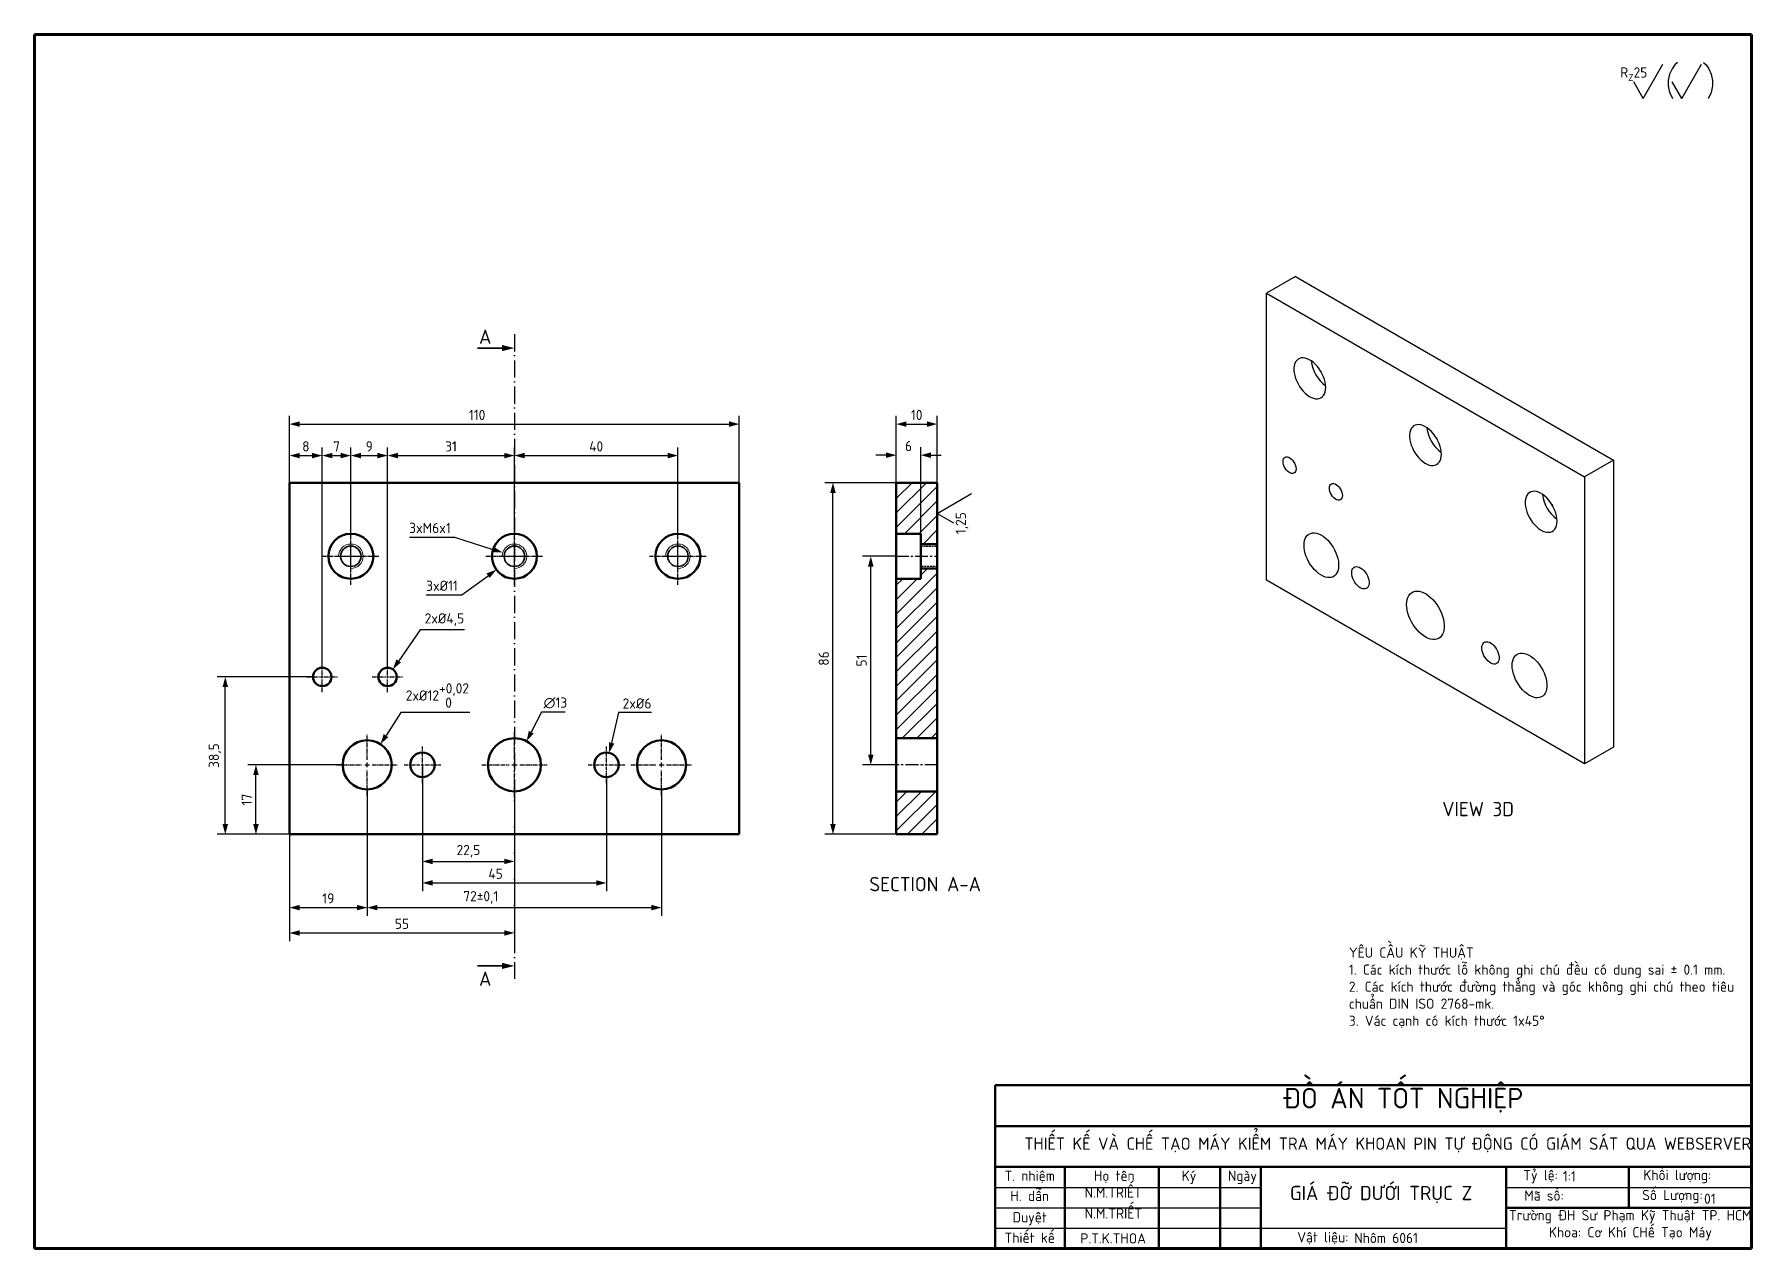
# Model space of a CAD drawing. Header units: millimetres. Extents: x 55 to 11032, y -227 to 3957.
# Drawn here: x 562.1 to 982.1, y 61.6 to 358.6 of the extents above; entities that cross this region are included whole.
import ezdxf

# ---------------------------------------------------------------- set-up
doc = ezdxf.new("R2010")
doc.units = ezdxf.units.MM
doc.header["$LTSCALE"] = 0.7
doc.header["$PDMODE"] = 35
doc.header["$PDSIZE"] = -4
for name, pattern in [('ACAD_ISO10W100', [18, 12, -3, 0, -3]), ('CENTER', [50.8, 31.75, -6.35, 6.35, -6.35]), ('CENTER2', [1.125, 0.75, -0.125, 0.125, -0.125]), ('HIDDEN', [9.525, 6.35, -3.175])]:
    doc.linetypes.add(name, pattern=pattern)
doc.layers.get('0').update_dxf_attribs({"color": 255})
for name, color, linetype, lineweight in [('0.5', 7, 'Continuous', 50), ('1. Nét đâm', 7, 'Continuous', 35), ('AM_5', 10, 'Continuous', 25), ('AMC_Contour', 7, 'Continuous', 50), ('CON', 7, 'Continuous', 50), ('core', 4, 'Continuous', 9), ('DIM', 94, 'Continuous', 25), ('KHUNGBV', 5, 'Continuous', 70), ('TEXT', 7, 'Continuous', 25)]:
    doc.layers.add(name, color=color, linetype=linetype, lineweight=lineweight)
doc.layers.add('CENTER', color=10, linetype='CENTER')
doc.styles.add('TCVN-7284', font='tcvn+7284-2003r.ttf')
doc.dimstyles.new('TCVN_ISO-25_RadiusDia', dxfattribs={"dimtxt": 2.5, "dimasz": 2.5, "dimexe": 2, "dimexo": 0, "dimgap": 1, "dimtad": 1, "dimtoh": 1, "dimtxsty": 'TCVN-7284', "dimblk": 'Arrow', "dimcen": 0, "dimclrd": 256, "dimclre": 256, "dimclrt": 256, "dimadec": 0, "dimazin": 0, "dimtfac": 1, "dimtofl": 0, "dimtmove": 1, "dimatfit": 0, "dimldrblk": 'Arrow', "dimfxl": 1, "dimlwd": -1, "dimlwe": -1, "dimarcsym": 0})
pattern_1 = [(45, (-4502.2992, -686479.4986), (-1.767766953, 1.767766953), [])]

msp = doc.modelspace()

# ---------------------------------------------------------------- texts
at = {"color": 3, "insert": (953.247, 348.872), "char_height": 2.5, "attachment_point": 5, "style": 'TCVN-7284'}
msp.add_mtext('\\A1;R{\\H0.7x;\\S^ Z;}25', dxfattribs=at)
at = {"color": 3, "insert": (788.965, 239.06), "char_height": 2.5, "attachment_point": 5, "rotation": 90, "style": 'TCVN-7284'}
msp.add_mtext('\\A1;1,25', dxfattribs=at)
at = {"char_height": 3.5, "width": 65.66425, "attachment_point": 1, "style": 'TCVN-7284'}
for s, insert in [('VIEW 3D', (906.405, 170.882)), ('SECTION A-A', (766.309, 152.526))]:
    msp.add_mtext(s, dxfattribs=dict(at, insert=insert))
at = {"ltscale": 0.7, "char_height": 2.5, "attachment_point": 1, "style": 'TCVN-7284'}
for s, width, insert in [('1:1', 4.50004, (935.905, 80.581)), ('01', 4.50004, (970.449, 75.078)), ('Nhôm 6061', 21.12861, (884.895, 65.488))]:
    msp.add_mtext_dynamic_manual_height_columns(s, width=width, gutter_width=12.5, heights=[0], dxfattribs=dict(at, insert=insert))
at = {"layer": 'AMC_Contour', "color": 255, "insert": (869.174, 76.977), "char_height": 3.5, "attachment_point": 1, "style": 'TCVN-7284'}
msp.add_mtext_dynamic_manual_height_columns('GIÁ ĐỠ DƯỚI TRỤC Z', width=48.5882, gutter_width=17.5, heights=[0], dxfattribs=at)
at = {"layer": 'TEXT', "ltscale": 0.7, "insert": (883.582, 135.28), "char_height": 2.5, "attachment_point": 1, "style": 'TCVN-7284'}
msp.add_mtext_dynamic_manual_height_columns('YÊU CẦU KỸ THUẬT\\P1. Các kích thước lỗ không ghi chú đều có dung sai ± 0.1 mm. \\P2. Các kích thước đường thẳng và góc không ghi chú theo tiêu chuẩn DIN ISO 2768-mk.\\P3. Vác cạnh có kích thước 1x45°', width=95.5318, gutter_width=1722.091, heights=[0], dxfattribs=at)

# ---------------------------------------------------------------- blocks, each defined once
blk = doc.blocks.new('sjhdq')
at = {"color": 5}
for p, q in [((5366.52, 686734.28), (5359.45, 686730.2)), ((5366.52, 686734.28), (5444.3, 686689.38)), ((5359.45, 686730.2), (5437.23, 686685.3)), ((5359.45, 686659.98), (5359.45, 686730.2)), ((5444.3, 686689.38), (5437.23, 686685.3)), ((5444.3, 686689.38), (5444.3, 686619.16)), ((5437.23, 686685.3), (5437.23, 686615.08)), ((5437.23, 686615.08), (5359.45, 686659.98)), ((5444.3, 686619.16), (5437.23, 686615.08))]:
    blk.add_line(p, q, dxfattribs=at)
at = {"color": 5, "flags": 128}
for points in [[(5373.94, 686707.13), (5373.91, 686707.75), (5373.8, 686708.4), (5373.63, 686709.07), (5373.4, 686709.74), (5373.1, 686710.4), (5372.76, 686711.05), (5372.36, 686711.66), (5371.92, 686712.24), (5371.45, 686712.76), (5370.95, 686713.23), (5370.44, 686713.62), (5369.92, 686713.94), (5369.41, 686714.18), (5368.9, 686714.33), (5368.42, 686714.4), (5367.96, 686714.37), (5367.54, 686714.26), (5367.17, 686714.06), (5366.85, 686713.77), (5366.58, 686713.41), (5366.38, 686712.97), (5366.24, 686712.47), (5366.17, 686711.92), (5366.17, 686711.32), (5366.24, 686710.68), (5366.38, 686710.03), (5366.58, 686709.36), (5366.85, 686708.69), (5367.17, 686708.03), (5367.54, 686707.4), (5367.96, 686706.8), (5368.42, 686706.25), (5368.9, 686705.76), (5369.41, 686705.32), (5369.92, 686704.97), (5370.44, 686704.69), (5370.95, 686704.49), (5371.45, 686704.38), (5371.92, 686704.36), (5372.36, 686704.43), (5372.76, 686704.59), (5373.1, 686704.83), (5373.4, 686705.16), (5373.63, 686705.56), (5373.8, 686706.03), (5373.91, 686706.56), (5373.94, 686707.13)], [(5372.68, 686711.18), (5372.83, 686710.9), (5372.92, 686710.75)], [(5402.23, 686690.81), (5402.19, 686691.42), (5402.09, 686692.07), (5401.92, 686692.74), (5401.68, 686693.41), (5401.39, 686694.07), (5401.04, 686694.72), (5400.64, 686695.33), (5400.21, 686695.91), (5399.73, 686696.44), (5399.24, 686696.9), (5398.73, 686697.29), (5398.21, 686697.61), (5397.69, 686697.85), (5397.18, 686698.01), (5396.7, 686698.07), (5396.24, 686698.04), (5395.83, 686697.93), (5395.45, 686697.73), (5395.13, 686697.44), (5394.87, 686697.08), (5394.66, 686696.65), (5394.53, 686696.15), (5394.46, 686695.59), (5394.46, 686694.99), (5394.53, 686694.36), (5394.66, 686693.7), (5394.87, 686693.03), (5395.13, 686692.36), (5395.45, 686691.7), (5395.83, 686691.07), (5396.24, 686690.47), (5396.7, 686689.92), (5397.18, 686689.43), (5397.69, 686689), (5398.21, 686688.64), (5398.73, 686688.36), (5399.24, 686688.16), (5399.73, 686688.05), (5400.21, 686688.03), (5400.64, 686688.1), (5401.04, 686688.26), (5401.39, 686688.51), (5401.68, 686688.83), (5401.92, 686689.23), (5402.09, 686689.7), (5402.19, 686690.23), (5402.23, 686690.81)], [(5400.96, 686694.85), (5401.11, 686694.58), (5401.21, 686694.43)], [(5363.51, 686689.07), (5363.55, 686689.43), (5363.65, 686689.74), (5363.82, 686689.97), (5364.04, 686690.13), (5364.31, 686690.2), (5364.61, 686690.18), (5364.94, 686690.07), (5365.27, 686689.88), (5365.59, 686689.61), (5365.9, 686689.28), (5366.17, 686688.9), (5366.39, 686688.49), (5366.56, 686688.06), (5366.66, 686687.63), (5366.69, 686687.23), (5366.66, 686686.87), (5366.56, 686686.56), (5366.39, 686686.33), (5366.17, 686686.17), (5365.9, 686686.1), (5365.59, 686686.12), (5365.27, 686686.23), (5364.94, 686686.42), (5364.61, 686686.69), (5364.31, 686687.02), (5364.04, 686687.4), (5363.82, 686687.81), (5363.65, 686688.24), (5363.55, 686688.67), (5363.51, 686689.07)], [(5374.83, 686682.54), (5374.86, 686682.9), (5374.96, 686683.2), (5375.13, 686683.44), (5375.35, 686683.6), (5375.62, 686683.67), (5375.92, 686683.65), (5376.25, 686683.54), (5376.58, 686683.35), (5376.91, 686683.08), (5377.21, 686682.75), (5377.48, 686682.37), (5377.7, 686681.95), (5377.87, 686681.53), (5377.97, 686681.1), (5378.01, 686680.7), (5377.97, 686680.34), (5377.87, 686680.03), (5377.7, 686679.79), (5377.48, 686679.64), (5377.21, 686679.57), (5376.91, 686679.59), (5376.58, 686679.69), (5376.25, 686679.89), (5375.92, 686680.15), (5375.62, 686680.49), (5375.35, 686680.87), (5375.13, 686681.28), (5374.96, 686681.71), (5374.86, 686682.13), (5374.83, 686682.54)], [(5430.51, 686674.48), (5430.48, 686675.1), (5430.37, 686675.74), (5430.2, 686676.41), (5429.97, 686677.08), (5429.67, 686677.74), (5429.32, 686678.39), (5428.93, 686679.01), (5428.49, 686679.58), (5428.02, 686680.11), (5427.52, 686680.57), (5427.01, 686680.97), (5426.49, 686681.29), (5425.97, 686681.52), (5425.47, 686681.68), (5424.98, 686681.74), (5424.53, 686681.72), (5424.11, 686681.6), (5423.74, 686681.4), (5423.41, 686681.12), (5423.15, 686680.75), (5422.95, 686680.32), (5422.81, 686679.82), (5422.74, 686679.26), (5422.74, 686678.66), (5422.81, 686678.03), (5422.95, 686677.37), (5423.15, 686676.7), (5423.41, 686676.03), (5423.74, 686675.38), (5424.11, 686674.74), (5424.53, 686674.15), (5424.98, 686673.59), (5425.47, 686673.1), (5425.97, 686672.67), (5426.49, 686672.31), (5427.01, 686672.03), (5427.52, 686671.83), (5428.02, 686671.73), (5428.49, 686671.71), (5428.93, 686671.78), (5429.32, 686671.93), (5429.67, 686672.18), (5429.97, 686672.5), (5430.2, 686672.9), (5430.37, 686673.37), (5430.48, 686673.9), (5430.51, 686674.48)], [(5429.25, 686678.52), (5429.4, 686678.25), (5429.49, 686678.1)], [(5368.64, 686668.55), (5368.67, 686669.16), (5368.78, 686669.71), (5368.95, 686670.21), (5369.18, 686670.64), (5369.48, 686671), (5369.83, 686671.27), (5370.24, 686671.46), (5370.68, 686671.56), (5371.16, 686671.57), (5371.67, 686671.5), (5372.2, 686671.33), (5372.74, 686671.08), (5373.29, 686670.74), (5373.82, 686670.33), (5374.35, 686669.85), (5374.84, 686669.31), (5375.31, 686668.72), (5375.73, 686668.08), (5376.11, 686667.41), (5376.44, 686666.72), (5376.7, 686666.02), (5376.91, 686665.32), (5377.04, 686664.64), (5377.11, 686663.97), (5377.11, 686663.34), (5377.04, 686662.76), (5376.91, 686662.23), (5376.7, 686661.77), (5376.44, 686661.38), (5376.11, 686661.06), (5375.73, 686660.83), (5375.31, 686660.68), (5374.84, 686660.63), (5374.35, 686660.66), (5373.82, 686660.78), (5373.29, 686660.99), (5372.74, 686661.28), (5372.2, 686661.66), (5371.67, 686662.1), (5371.16, 686662.61), (5370.68, 686663.18), (5370.24, 686663.8), (5369.83, 686664.45), (5369.48, 686665.14), (5369.18, 686665.83), (5368.95, 686666.53), (5368.78, 686667.23), (5368.67, 686667.91), (5368.64, 686668.55)], [(5380.31, 686661.82), (5380.34, 686662.23), (5380.44, 686662.6), (5380.61, 686662.9), (5380.83, 686663.13), (5381.1, 686663.27), (5381.42, 686663.33), (5381.77, 686663.3), (5382.14, 686663.18), (5382.52, 686662.98), (5382.9, 686662.71), (5383.26, 686662.36), (5383.6, 686661.96), (5383.89, 686661.52), (5384.14, 686661.04), (5384.34, 686660.55), (5384.47, 686660.06), (5384.54, 686659.59), (5384.54, 686659.15), (5384.47, 686658.76), (5384.34, 686658.43), (5384.14, 686658.16), (5383.89, 686657.98), (5383.6, 686657.87), (5383.26, 686657.86), (5382.9, 686657.93), (5382.52, 686658.09), (5382.14, 686658.33), (5381.77, 686658.64), (5381.42, 686659.02), (5381.1, 686659.44), (5380.83, 686659.9), (5380.61, 686660.39), (5380.44, 686660.88), (5380.34, 686661.36), (5380.31, 686661.82)], [(5393.74, 686654.06), (5393.78, 686654.69), (5393.88, 686655.28), (5394.05, 686655.8), (5394.29, 686656.26), (5394.58, 686656.64), (5394.94, 686656.94), (5395.35, 686657.16), (5395.8, 686657.3), (5396.29, 686657.34), (5396.81, 686657.3), (5397.35, 686657.16), (5397.91, 686656.94), (5398.48, 686656.63), (5399.04, 686656.25), (5399.59, 686655.79), (5400.13, 686655.26), (5400.63, 686654.68), (5401.11, 686654.04), (5401.54, 686653.37), (5401.92, 686652.67), (5402.24, 686651.95), (5402.51, 686651.22), (5402.72, 686650.49), (5402.85, 686649.77), (5402.92, 686649.09), (5402.92, 686648.43), (5402.85, 686647.82), (5402.72, 686647.27), (5402.51, 686646.78), (5402.24, 686646.36), (5401.92, 686646.01), (5401.54, 686645.75), (5401.11, 686645.57), (5400.63, 686645.48), (5400.13, 686645.49), (5399.59, 686645.58), (5399.04, 686645.76), (5398.48, 686646.02), (5397.91, 686646.37), (5397.35, 686646.79), (5396.81, 686647.28), (5396.29, 686647.84), (5395.8, 686648.45), (5395.35, 686649.1), (5394.94, 686649.79), (5394.58, 686650.51), (5394.29, 686651.23), (5394.05, 686651.96), (5393.88, 686652.69), (5393.78, 686653.39), (5393.74, 686654.06)], [(5412.12, 686643.45), (5412.16, 686643.87), (5412.26, 686644.23), (5412.43, 686644.53), (5412.65, 686644.76), (5412.92, 686644.9), (5413.24, 686644.96), (5413.59, 686644.93), (5413.96, 686644.81), (5414.34, 686644.62), (5414.72, 686644.34), (5415.08, 686643.99), (5415.41, 686643.59), (5415.71, 686643.15), (5415.96, 686642.67), (5416.16, 686642.18), (5416.29, 686641.69), (5416.36, 686641.22), (5416.36, 686640.78), (5416.29, 686640.39), (5416.16, 686640.06), (5415.96, 686639.79), (5415.71, 686639.61), (5415.41, 686639.5), (5415.08, 686639.49), (5414.72, 686639.56), (5414.34, 686639.72), (5413.96, 686639.96), (5413.59, 686640.27), (5413.24, 686640.65), (5412.92, 686641.07), (5412.65, 686641.53), (5412.43, 686642.02), (5412.26, 686642.51), (5412.16, 686642.99), (5412.12, 686643.45)], [(5419.55, 686639.16), (5419.58, 686639.77), (5419.69, 686640.32), (5419.86, 686640.82), (5420.1, 686641.25), (5420.39, 686641.61), (5420.74, 686641.88), (5421.15, 686642.07), (5421.59, 686642.17), (5422.07, 686642.18), (5422.59, 686642.11), (5423.12, 686641.94), (5423.66, 686641.69), (5424.2, 686641.35), (5424.74, 686640.94), (5425.26, 686640.46), (5425.75, 686639.92), (5426.22, 686639.33), (5426.64, 686638.69), (5427.02, 686638.02), (5427.35, 686637.33), (5427.61, 686636.63), (5427.82, 686635.93), (5427.96, 686635.24), (5428.03, 686634.58), (5428.03, 686633.95), (5427.96, 686633.37), (5427.82, 686632.84), (5427.61, 686632.38), (5427.35, 686631.99), (5427.02, 686631.67), (5426.64, 686631.44), (5426.22, 686631.29), (5425.75, 686631.24), (5425.26, 686631.27), (5424.74, 686631.39), (5424.2, 686631.6), (5423.66, 686631.89), (5423.12, 686632.27), (5422.59, 686632.71), (5422.07, 686633.22), (5421.59, 686633.79), (5421.15, 686634.41), (5420.74, 686635.06), (5420.39, 686635.74), (5420.1, 686636.44), (5419.86, 686637.14), (5419.69, 686637.84), (5419.58, 686638.51), (5419.55, 686639.16)]]:
    blk.add_lwpolyline(points, dxfattribs=at)
at = {"color": 5}
for centre in [(5379.01, 686714.55), (5407.3, 686698.22), (5435.58, 686681.89)]:
    blk.add_arc(centre, 8.64, 186.0863, 233.9083, dxfattribs=at)
blk = doc.blocks.new('*U36')
at = {"layer": 'AM_5', "color": 0, "linetype": 'CENTER2', "ltscale": 6, "transparency": 16777216}
blk.add_line((-3.12, 0), (7.12, 0), dxfattribs=at)
blk = doc.blocks.new('*U37')
at = {"layer": 'AM_5', "color": 0, "linetype": 'CENTER2', "ltscale": 6, "transparency": 16777216}
blk.add_line((5.12, 0), (-5.12, 0), dxfattribs=at)
blk = doc.blocks.new('KHUNG_A3')
at = {"layer": 'CON', "color": 8, "linetype": 'Continuous', "ltscale": 0.66}
for p, q in [((296.71, 84.61), (296.71, 44.61)), ((296.71, 84.61), (481.71, 84.61)), ((296.71, 74.61), (481.71, 74.61)), ((296.71, 64.61), (481.71, 64.61)), ((313.71, 64.61), (313.71, 44.61)), ((336.71, 64.61), (336.71, 44.61)), ((351.71, 64.61), (351.71, 44.61)), ((361.71, 64.61), (361.71, 44.61)), ((421.71, 44.61), (421.71, 64.61)), ((451.71, 54.61), (451.71, 64.61)), ((421.71, 54.61), (481.71, 54.61))]:
    blk.add_line(p, q, dxfattribs=at)
at = {"layer": 'DIM', "color": 8, "linetype": 'Continuous', "ltscale": 0.66}
for p, q in [((296.71, 59.61), (361.71, 59.61)), ((421.71, 59.61), (481.71, 59.61)), ((296.71, 54.61), (361.71, 54.61)), ((296.71, 49.61), (421.71, 49.61))]:
    blk.add_line(p, q, dxfattribs=at)
at = {"layer": 'KHUNGBV', "color": 8, "linetype": 'Continuous', "ltscale": 0.66}
for p, q in [((481.71, 341.61), (61.71, 341.61)), ((61.71, 341.61), (61.71, 44.61)), ((481.71, 44.61), (481.71, 341.61)), ((61.71, 44.61), (481.71, 44.61))]:
    blk.add_line(p, q, dxfattribs=at)
at = {"color": 255, "attachment_point": 1, "style": 'TCVN-7284'}
for s, width, insert, char_height in [('{\\W1.485708; }ĐỒ ÁN TỐT NGHIỆP', 65.6643, (362.61, 83.93), 5), ('\\pxqc;T. nhiệm', 16.8827, (296.71, 63.68), 2.5), ('{\\W2.460912; }Họ tên', 16.8827, (317.11, 63.68), 2.5), ('{\\W4.544245; }Ký', 16.8827, (335.42, 63.68), 2.5), ('{\\W1.017842; }Ngày', 9.8035, (352.08, 63.68), 2.5), ('\\pxqc;Tỷ lệ:', 9.8035, (425.19, 63.83), 2.5), ('\\pxqc;Khối lượng:', 20.0073, (453.51, 63.88), 2.5), ('\\pxqc;H. dẫn', 16.8827, (296.71, 58.76), 2.5), ('\\pxqc;N.M.TRIẾT', 16.8827, (317.11, 59.57), 2.5), ('{\\W0.286782; }Mã số:', 12.5818, (425.56, 58.85), 2.5), ('\\pxqc;Số Lượng:', 17.9691, (453.36, 58.98), 2.5), ('\\pxqc;N.M.TRIẾT', 16.8827, (317.16, 54.47), 2.5), ('\\pxqc;Duyệt', 16.8827, (296.71, 53.54), 2.5), ('{\\W0.981773; }Trường ĐH Sư Phạm Kỹ Thuật TP. HCM\\P{\\W7.398439; }Khoa: Cơ Khí CHế Tạo Máy ', 61.6953, (420.88, 54.04), 2.5), ('\\pxqc;Thiết kế', 16.8827, (296.71, 48.52), 2.5), ('\\pxqc;P.T.K.THOA', 16.8827, (317.11, 48.37), 2.5), ('\\pxi-3,l3,qc,t3;Vật liệu:', 59.8171, (346.92, 48.66), 2.5)]:
    blk.add_mtext_dynamic_manual_height_columns(s, width=width, gutter_width=88.6, heights=[0], dxfattribs=dict(at, insert=insert, char_height=char_height))
at = {"color": 255, "insert": (303.83, 71.79), "char_height": 3, "width": 178.521, "attachment_point": 1, "style": 'TCVN-7284'}
blk.add_mtext('THIẾT KẾ VÀ CHẾ TẠO MÁY KIỂM TRA MÁY KHOAN PIN TỰ ĐỘNG CÓ GIÁM SÁT QUA WEBSERVER\\P', dxfattribs=at)
blk = doc.blocks.new('*U635')
at = {"color": 0, "linetype": 'CENTER2', "ltscale": 2, "transparency": 16777216}
for p, q in [((0, 1.1), (0, 7)), ((-7, 0), (-1.1, 0)), ((1.1, 0), (7, 0)), ((0, -7), (0, -1.1))]:
    blk.add_line(p, q, dxfattribs=at)
at = {"color": 0, "linetype": 'Continuous', "ltscale": 2, "transparency": 16777216}
for p, q in [((-0.55, 0), (0.55, 0)), ((0, -0.55), (0, 0.55))]:
    blk.add_line(p, q, dxfattribs=at)
blk = doc.blocks.new('*U636')
at = {"color": 0, "linetype": 'CENTER2', "ltscale": 2, "transparency": 16777216}
for p, q in [((0, 1.1), (0, 7)), ((-7, 0), (-1.1, 0)), ((1.1, 0), (7, 0)), ((0, -7), (0, -1.1))]:
    blk.add_line(p, q, dxfattribs=at)
at = {"color": 0, "linetype": 'Continuous', "ltscale": 2, "transparency": 16777216}
for p, q in [((-0.55, 0), (0.55, 0)), ((0, -0.55), (0, 0.55))]:
    blk.add_line(p, q, dxfattribs=at)
blk = doc.blocks.new('*U637')
at = {"color": 0, "linetype": 'CENTER2', "ltscale": 2, "transparency": 16777216}
for p, q in [((0, 1.1), (0, 7)), ((-7, 0), (-1.1, 0)), ((1.1, 0), (7, 0)), ((0, -7), (0, -1.1))]:
    blk.add_line(p, q, dxfattribs=at)
at = {"color": 0, "linetype": 'Continuous', "ltscale": 2, "transparency": 16777216}
for p, q in [((-0.55, 0), (0.55, 0)), ((0, -0.55), (0, 0.55))]:
    blk.add_line(p, q, dxfattribs=at)
blk = doc.blocks.new('*U628')
at = {"color": 0, "linetype": 'CENTER2', "ltscale": 2, "transparency": 16777216}
for p, q in [((0, 1.2), (0, 7.5)), ((-7.5, 0), (-1.2, 0)), ((1.2, 0), (7.5, 0)), ((0, -7.5), (0, -1.2))]:
    blk.add_line(p, q, dxfattribs=at)
at = {"color": 0, "linetype": 'Continuous', "ltscale": 2, "transparency": 16777216}
for p, q in [((-0.6, 0), (0.6, 0)), ((0, -0.6), (0, 0.6))]:
    blk.add_line(p, q, dxfattribs=at)
blk = doc.blocks.new('*U629')
at = {"color": 0, "linetype": 'CENTER2', "ltscale": 2, "transparency": 16777216}
for p, q in [((0, 0.6), (0, 4.5)), ((-4.5, 0), (-0.6, 0)), ((0.6, 0), (4.5, 0)), ((0, -4.5), (0, -0.6))]:
    blk.add_line(p, q, dxfattribs=at)
at = {"color": 0, "linetype": 'Continuous', "ltscale": 2, "transparency": 16777216}
for p, q in [((-0.3, 0), (0.3, 0)), ((0, -0.3), (0, 0.3))]:
    blk.add_line(p, q, dxfattribs=at)
blk = doc.blocks.new('*U630')
at = {"color": 0, "linetype": 'CENTER2', "ltscale": 2, "transparency": 16777216}
for p, q in [((0, 1.3), (0, 8)), ((-8, 0), (-1.3, 0)), ((1.3, 0), (8, 0)), ((0, -8), (0, -1.3))]:
    blk.add_line(p, q, dxfattribs=at)
at = {"color": 0, "linetype": 'Continuous', "ltscale": 2, "transparency": 16777216}
for p, q in [((-0.65, 0), (0.65, 0)), ((0, -0.65), (0, 0.65))]:
    blk.add_line(p, q, dxfattribs=at)
blk = doc.blocks.new('*U631')
at = {"color": 0, "linetype": 'CENTER2', "ltscale": 2, "transparency": 16777216}
for p, q in [((0, 0.6), (0, 4.5)), ((-4.5, 0), (-0.6, 0)), ((0.6, 0), (4.5, 0)), ((0, -4.5), (0, -0.6))]:
    blk.add_line(p, q, dxfattribs=at)
at = {"color": 0, "linetype": 'Continuous', "ltscale": 2, "transparency": 16777216}
for p, q in [((-0.3, 0), (0.3, 0)), ((0, -0.3), (0, 0.3))]:
    blk.add_line(p, q, dxfattribs=at)
blk = doc.blocks.new('*U632')
at = {"color": 0, "linetype": 'CENTER2', "ltscale": 2, "transparency": 16777216}
for p, q in [((0, 1.2), (0, 7.5)), ((-7.5, 0), (-1.2, 0)), ((1.2, 0), (7.5, 0)), ((0, -7.5), (0, -1.2))]:
    blk.add_line(p, q, dxfattribs=at)
at = {"color": 0, "linetype": 'Continuous', "ltscale": 2, "transparency": 16777216}
for p, q in [((-0.6, 0), (0.6, 0)), ((0, -0.6), (0, 0.6))]:
    blk.add_line(p, q, dxfattribs=at)
blk = doc.blocks.new('*U633')
at = {"color": 0, "linetype": 'CENTER2', "ltscale": 2, "transparency": 16777216}
for p, q in [((-3.75, 0), (-0.45, 0)), ((0, 0.45), (0, 3.75)), ((0.45, 0), (3.75, 0)), ((0, -3.75), (0, -0.45))]:
    blk.add_line(p, q, dxfattribs=at)
at = {"color": 0, "linetype": 'Continuous', "ltscale": 2, "transparency": 16777216}
for p, q in [((-0.225, 0), (0.225, 0)), ((0, -0.225), (0, 0.225))]:
    blk.add_line(p, q, dxfattribs=at)
blk = doc.blocks.new('*U634')
at = {"color": 0, "linetype": 'CENTER2', "ltscale": 2, "transparency": 16777216}
for p, q in [((-3.75, 0), (-0.45, 0)), ((0, 0.45), (0, 3.75)), ((0.45, 0), (3.75, 0)), ((0, -3.75), (0, -0.45))]:
    blk.add_line(p, q, dxfattribs=at)
at = {"color": 0, "linetype": 'Continuous', "ltscale": 2, "transparency": 16777216}
for p, q in [((-0.225, 0), (0.225, 0)), ((0, -0.225), (0, 0.225))]:
    blk.add_line(p, q, dxfattribs=at)
blk = doc.blocks.new('M6')
at = {"layer": '1. Nét đâm', "ltscale": 2}
blk.add_circle((0, 0), 2.5, dxfattribs=at)
at = {"layer": 'CENTER', "color": 1, "linetype": 'CENTER', "ltscale": 2}
for p, q in [((-3.3, 0), (3.3, 0)), ((0, -3.3), (0, 3.3))]:
    blk.add_line(p, q, dxfattribs=at)
at = {"layer": 'core', "color": 3, "ltscale": 2}
blk.add_arc((0, 0), 3, 270, 180, dxfattribs=at)
blk = doc.blocks.new('GIA_DO_Z2')
at = {"color": 4, "linetype": 'Continuous', "lineweight": 35}
for p, q in [((670.49, 281.88), (676.49, 281.88)), ((670.49, 130.77), (676.49, 130.77))]:
    blk.add_line(p, q, dxfattribs=at)
at = {"color": 2, "linetype": 'ACAD_ISO10W100', "ltscale": 0.5}
blk.add_line((679.49, 285.28), (679.49, 127.64), dxfattribs=at)
at = {"color": 4, "linetype": 'Continuous', "lineweight": 35}
for points in [[(679.49, 281.88), (676.49, 281.13), (676.49, 282.63)], [(679.49, 130.77), (676.49, 130.02), (676.49, 131.52)]]:
    blk.add_solid(points, dxfattribs=at)
at = {"layer": '0.5', "color": 7}
for p, q in [((624.49, 248.96), (734.49, 248.96)), ((624.49, 162.96), (624.49, 248.96)), ((734.49, 248.96), (734.49, 162.96)), ((734.49, 162.96), (624.49, 162.96))]:
    blk.add_line(p, q, dxfattribs=at)
for centre, radius in [((639.49, 230.96), 5.5), ((679.49, 230.96), 5.5), ((719.49, 230.96), 5.5), ((632.49, 201.46), 2.25), ((648.49, 201.46), 2.25), ((643.49, 179.96), 6), ((679.49, 179.96), 6.5), ((715.49, 179.96), 6), ((656.99, 179.96), 3), ((701.99, 179.96), 3)]:
    blk.add_circle(centre, radius, dxfattribs=at)
at = {"color": 1, "linetype": 'CENTER2', "ltscale": 2}
for name, p in [('*U635', (639.49, 230.96)), ('*U636', (679.49, 230.96)), ('*U637', (719.49, 230.96)), ('*U634', (632.49, 201.46)), ('*U633', (648.49, 201.46)), ('*U632', (643.49, 179.96)), ('*U630', (679.49, 179.96)), ('*U628', (715.49, 179.96)), ('*U631', (656.99, 179.96)), ('*U629', (701.99, 179.96))]:
    blk.add_blockref(name, p, dxfattribs=at)
at = {"ltscale": 3}
for p in [(639.49, 230.96), (679.49, 230.96), (719.49, 230.96)]:
    blk.add_blockref('M6', p, dxfattribs=at)
at = {"char_height": 3.5, "attachment_point": 1, "style": 'TCVN-7284'}
for insert in [(667.45, 286.42), (667.45, 129.4)]:
    blk.add_mtext_dynamic_manual_height_columns('\\pxqc;A', width=9.8035, gutter_width=88.6, heights=[0], dxfattribs=dict(at, insert=insert))
blk = doc.blocks.new('Arrow')
at = {"layer": 'DIM'}
blk.add_solid([(-1, 0.27), (-1, -0.27), (0, 0)], dxfattribs=at)
blk = doc.blocks.new('*D39')
at = {"layer": 'Defpoints', "color": 0, "ltscale": 0.7, "transparency": 16777216}
for p in [(719.49, 255.59), (679.49, 236.46), (719.49, 236.46)]:
    blk.add_point(p, dxfattribs=at)
at = {"layer": 'DIM', "ltscale": 0.7, "transparency": 16777216}
for p, q in [((679.49, 236.46), (679.49, 257.59)), ((719.49, 236.46), (719.49, 257.59)), ((681.99, 255.59), (716.99, 255.59))]:
    blk.add_line(p, q, dxfattribs=at)
at = {"layer": 'DIM', "ltscale": 0.7, "transparency": 16777216, "xscale": 2.5, "yscale": 2.5, "zscale": 2.5, "rotation": 180}
blk.add_blockref('Arrow', (679.49, 255.59), dxfattribs=at)
at = {"layer": 'DIM', "ltscale": 0.7, "transparency": 16777216, "xscale": 2.5, "yscale": 2.5, "zscale": 2.5}
blk.add_blockref('Arrow', (719.49, 255.59), dxfattribs=at)
at = {"layer": 'DIM', "ltscale": 0.7, "transparency": 16777216, "insert": (699.49, 257.84), "char_height": 2.5, "attachment_point": 5, "style": 'TCVN-7284'}
blk.add_mtext('40', dxfattribs=at)
blk = doc.blocks.new('*D40')
at = {"layer": 'Defpoints', "color": 0, "ltscale": 0.7, "transparency": 16777216}
for p in [(734.49, 263.29), (624.49, 248.96), (734.49, 248.96)]:
    blk.add_point(p, dxfattribs=at)
at = {"layer": 'DIM', "ltscale": 0.7, "transparency": 16777216}
for p, q in [((624.49, 248.96), (624.49, 265.29)), ((734.49, 248.96), (734.49, 265.29)), ((626.99, 263.29), (731.99, 263.29))]:
    blk.add_line(p, q, dxfattribs=at)
at = {"layer": 'DIM', "ltscale": 0.7, "transparency": 16777216, "xscale": 2.5, "yscale": 2.5, "zscale": 2.5, "rotation": 180}
blk.add_blockref('Arrow', (624.49, 263.29), dxfattribs=at)
at = {"layer": 'DIM', "ltscale": 0.7, "transparency": 16777216, "xscale": 2.5, "yscale": 2.5, "zscale": 2.5}
blk.add_blockref('Arrow', (734.49, 263.29), dxfattribs=at)
at = {"layer": 'DIM', "ltscale": 0.7, "transparency": 16777216, "insert": (670.37, 265.54), "char_height": 2.5, "attachment_point": 5, "style": 'TCVN-7284'}
blk.add_mtext('110', dxfattribs=at)
blk = doc.blocks.new('*D49')
at = {"layer": 'Defpoints', "color": 0, "ltscale": 0.7, "transparency": 16777216}
for p in [(616.28, 179.96), (637.49, 179.96), (624.49, 162.96)]:
    blk.add_point(p, dxfattribs=at)
at = {"layer": 'DIM', "ltscale": 0.7, "transparency": 16777216}
for p, q in [((637.49, 179.96), (614.28, 179.96)), ((616.28, 165.46), (616.28, 177.46)), ((624.49, 162.96), (614.28, 162.96))]:
    blk.add_line(p, q, dxfattribs=at)
at = {"layer": 'DIM', "ltscale": 0.7, "transparency": 16777216, "xscale": 2.5, "yscale": 2.5, "zscale": 2.5}
for p, rotation in [((616.28, 179.96), 90), ((616.28, 162.96), 270)]:
    blk.add_blockref('Arrow', p, dxfattribs=dict(at, rotation=rotation))
at = {"layer": 'DIM', "ltscale": 0.7, "transparency": 16777216, "insert": (614.03, 171.46), "char_height": 2.5, "attachment_point": 5, "rotation": 90, "style": 'TCVN-7284', "bg_fill": 3, "box_fill_scale": 1.1, "bg_fill_color": 256, "bg_fill_true_color": 13158600, "bg_fill_transparency": 0}
blk.add_mtext('17', dxfattribs=at)
blk = doc.blocks.new('*D50')
at = {"layer": 'Defpoints', "color": 0, "ltscale": 0.7, "transparency": 16777216}
for p in [(643.49, 173.96), (624.49, 162.96), (643.49, 145.03)]:
    blk.add_point(p, dxfattribs=at)
at = {"layer": 'DIM', "ltscale": 0.7, "transparency": 16777216}
for p, q in [((643.49, 173.96), (643.49, 143.03)), ((624.49, 162.96), (624.49, 143.03)), ((626.99, 145.03), (640.99, 145.03))]:
    blk.add_line(p, q, dxfattribs=at)
at = {"layer": 'DIM', "ltscale": 0.7, "transparency": 16777216, "xscale": 2.5, "yscale": 2.5, "zscale": 2.5, "rotation": 180}
blk.add_blockref('Arrow', (624.49, 145.03), dxfattribs=at)
at = {"layer": 'DIM', "ltscale": 0.7, "transparency": 16777216, "xscale": 2.5, "yscale": 2.5, "zscale": 2.5}
blk.add_blockref('Arrow', (643.49, 145.03), dxfattribs=at)
at = {"layer": 'DIM', "ltscale": 0.7, "transparency": 16777216, "insert": (633.99, 147.28), "char_height": 2.5, "attachment_point": 5, "style": 'TCVN-7284', "bg_fill": 3, "box_fill_scale": 1.1, "bg_fill_color": 256, "bg_fill_true_color": 13158600, "bg_fill_transparency": 0}
blk.add_mtext('19', dxfattribs=at)
blk = doc.blocks.new('*D51')
at = {"layer": 'Defpoints', "color": 0, "ltscale": 0.7, "transparency": 16777216}
for p in [(643.49, 173.96), (715.49, 173.96), (715.49, 145.03)]:
    blk.add_point(p, dxfattribs=at)
at = {"layer": 'DIM', "ltscale": 0.7, "transparency": 16777216}
for p, q in [((643.49, 173.96), (643.49, 143.03)), ((715.49, 173.96), (715.49, 143.03)), ((645.99, 145.03), (712.99, 145.03))]:
    blk.add_line(p, q, dxfattribs=at)
at = {"layer": 'DIM', "ltscale": 0.7, "transparency": 16777216, "xscale": 2.5, "yscale": 2.5, "zscale": 2.5, "rotation": 180}
blk.add_blockref('Arrow', (643.49, 145.03), dxfattribs=at)
at = {"layer": 'DIM', "ltscale": 0.7, "transparency": 16777216, "xscale": 2.5, "yscale": 2.5, "zscale": 2.5}
blk.add_blockref('Arrow', (715.49, 145.03), dxfattribs=at)
at = {"layer": 'DIM', "ltscale": 0.7, "transparency": 16777216, "insert": (671.26, 147.53), "char_height": 2.5, "attachment_point": 5, "style": 'TCVN-7284'}
blk.add_mtext('72±0,1', dxfattribs=at)
blk = doc.blocks.new('*D52')
at = {"layer": 'Defpoints', "color": 0, "ltscale": 0.7, "transparency": 16777216}
for p in [(632.49, 255.59), (624.49, 248.96), (632.49, 203.71)]:
    blk.add_point(p, dxfattribs=at)
at = {"layer": 'DIM', "ltscale": 0.7, "transparency": 16777216}
for p, q in [((624.49, 248.96), (624.49, 257.59)), ((632.49, 203.71), (632.49, 257.59)), ((626.99, 255.59), (629.99, 255.59))]:
    blk.add_line(p, q, dxfattribs=at)
at = {"layer": 'DIM', "ltscale": 0.7, "transparency": 16777216, "xscale": 2.5, "yscale": 2.5, "zscale": 2.5, "rotation": 180}
blk.add_blockref('Arrow', (624.49, 255.59), dxfattribs=at)
at = {"layer": 'DIM', "ltscale": 0.7, "transparency": 16777216, "xscale": 2.5, "yscale": 2.5, "zscale": 2.5}
blk.add_blockref('Arrow', (632.49, 255.59), dxfattribs=at)
at = {"layer": 'DIM', "ltscale": 0.7, "transparency": 16777216, "insert": (628.49, 257.84), "char_height": 2.5, "attachment_point": 5, "style": 'TCVN-7284', "bg_fill": 3, "box_fill_scale": 1.1, "bg_fill_color": 256, "bg_fill_true_color": 13158600, "bg_fill_transparency": 0}
blk.add_mtext('8', dxfattribs=at)
blk = doc.blocks.new('*D53')
at = {"layer": 'Defpoints', "color": 0, "ltscale": 0.7, "transparency": 16777216}
blk.add_point((639.49, 236.46), dxfattribs=at)
at = {"layer": 'DIM', "ltscale": 0.7, "transparency": 16777216}
for p, q in [((632.49, 255.59), (632.49, 257.59)), ((639.49, 236.46), (639.49, 257.59)), ((634.99, 255.59), (636.99, 255.59))]:
    blk.add_line(p, q, dxfattribs=at)
at = {"layer": 'DIM', "ltscale": 0.7, "transparency": 16777216, "insert": (635.99, 257.84), "char_height": 2.5, "attachment_point": 5, "style": 'TCVN-7284', "bg_fill": 3, "box_fill_scale": 1.1, "bg_fill_color": 256, "bg_fill_true_color": 13158600, "bg_fill_transparency": 0}
blk.add_mtext('7', dxfattribs=at)
at = {"layer": 'Defpoints', "color": 0, "ltscale": 0.7, "transparency": 16777216}
for p in [(632.49, 255.59), (639.49, 255.59)]:
    blk.add_point(p, dxfattribs=at)
at = {"layer": 'DIM', "ltscale": 0.7, "transparency": 16777216, "xscale": 2.5, "yscale": 2.5, "zscale": 2.5, "rotation": 180}
blk.add_blockref('Arrow', (632.49, 255.59), dxfattribs=at)
at = {"layer": 'DIM', "ltscale": 0.7, "transparency": 16777216, "xscale": 2.5, "yscale": 2.5, "zscale": 2.5}
blk.add_blockref('Arrow', (639.49, 255.59), dxfattribs=at)
blk = doc.blocks.new('*D54')
at = {"layer": 'Defpoints', "color": 0, "ltscale": 0.7, "transparency": 16777216}
for p in [(648.49, 255.59), (639.49, 236.46), (648.49, 203.71)]:
    blk.add_point(p, dxfattribs=at)
at = {"layer": 'DIM', "ltscale": 0.7, "transparency": 16777216}
for p, q in [((639.49, 236.46), (639.49, 257.59)), ((648.49, 203.71), (648.49, 257.59)), ((641.99, 255.59), (645.99, 255.59))]:
    blk.add_line(p, q, dxfattribs=at)
at = {"layer": 'DIM', "ltscale": 0.7, "transparency": 16777216, "xscale": 2.5, "yscale": 2.5, "zscale": 2.5, "rotation": 180}
blk.add_blockref('Arrow', (639.49, 255.59), dxfattribs=at)
at = {"layer": 'DIM', "ltscale": 0.7, "transparency": 16777216, "xscale": 2.5, "yscale": 2.5, "zscale": 2.5}
blk.add_blockref('Arrow', (648.49, 255.59), dxfattribs=at)
at = {"layer": 'DIM', "ltscale": 0.7, "transparency": 16777216, "insert": (643.99, 257.84), "char_height": 2.5, "attachment_point": 5, "style": 'TCVN-7284', "bg_fill": 3, "box_fill_scale": 1.1, "bg_fill_color": 256, "bg_fill_true_color": 13158600, "bg_fill_transparency": 0}
blk.add_mtext('9', dxfattribs=at)
blk = doc.blocks.new('*D55')
at = {"layer": 'Defpoints', "color": 0, "ltscale": 0.7, "transparency": 16777216}
for p in [(679.49, 255.59), (679.49, 255.59), (648.49, 203.71)]:
    blk.add_point(p, dxfattribs=at)
at = {"layer": 'DIM', "ltscale": 0.7, "transparency": 16777216}
for p, q in [((648.49, 203.71), (648.49, 257.59)), ((679.49, 255.59), (679.49, 257.59)), ((650.99, 255.59), (676.99, 255.59))]:
    blk.add_line(p, q, dxfattribs=at)
at = {"layer": 'DIM', "ltscale": 0.7, "transparency": 16777216, "xscale": 2.5, "yscale": 2.5, "zscale": 2.5, "rotation": 180}
blk.add_blockref('Arrow', (648.49, 255.59), dxfattribs=at)
at = {"layer": 'DIM', "ltscale": 0.7, "transparency": 16777216, "xscale": 2.5, "yscale": 2.5, "zscale": 2.5}
blk.add_blockref('Arrow', (679.49, 255.59), dxfattribs=at)
at = {"layer": 'DIM', "ltscale": 0.7, "transparency": 16777216, "insert": (663.99, 257.84), "char_height": 2.5, "attachment_point": 5, "style": 'TCVN-7284', "bg_fill": 3, "box_fill_scale": 1.1, "bg_fill_color": 256, "bg_fill_true_color": 13158600, "bg_fill_transparency": 0}
blk.add_mtext('31', dxfattribs=at)
blk = doc.blocks.new('*D56')
at = {"layer": 'Defpoints', "color": 0, "ltscale": 0.7, "transparency": 16777216}
for p in [(656.99, 179.96), (701.99, 176.96), (701.99, 151.07)]:
    blk.add_point(p, dxfattribs=at)
at = {"layer": 'DIM', "ltscale": 0.7, "transparency": 16777216}
for p, q in [((656.99, 179.96), (656.99, 149.07)), ((701.99, 176.96), (701.99, 149.07)), ((659.49, 151.07), (699.49, 151.07))]:
    blk.add_line(p, q, dxfattribs=at)
at = {"layer": 'DIM', "ltscale": 0.7, "transparency": 16777216, "xscale": 2.5, "yscale": 2.5, "zscale": 2.5, "rotation": 180}
blk.add_blockref('Arrow', (656.99, 151.07), dxfattribs=at)
at = {"layer": 'DIM', "ltscale": 0.7, "transparency": 16777216, "xscale": 2.5, "yscale": 2.5, "zscale": 2.5}
blk.add_blockref('Arrow', (701.99, 151.07), dxfattribs=at)
at = {"layer": 'DIM', "ltscale": 0.7, "transparency": 16777216, "insert": (674.89, 153.32), "char_height": 2.5, "attachment_point": 5, "style": 'TCVN-7284', "bg_fill": 3, "box_fill_scale": 1.1, "bg_fill_color": 256, "bg_fill_true_color": 13158600, "bg_fill_transparency": 0}
blk.add_mtext('45', dxfattribs=at)
blk = doc.blocks.new('*D57')
at = {"layer": 'Defpoints', "color": 0, "ltscale": 0.7, "transparency": 16777216}
for p in [(679.49, 173.46), (624.49, 162.96), (679.49, 138.83)]:
    blk.add_point(p, dxfattribs=at)
at = {"layer": 'DIM', "ltscale": 0.7, "transparency": 16777216}
for p, q in [((679.49, 173.46), (679.49, 136.83)), ((624.49, 162.96), (624.49, 136.83)), ((626.99, 138.83), (676.99, 138.83))]:
    blk.add_line(p, q, dxfattribs=at)
at = {"layer": 'DIM', "ltscale": 0.7, "transparency": 16777216, "xscale": 2.5, "yscale": 2.5, "zscale": 2.5, "rotation": 180}
blk.add_blockref('Arrow', (624.49, 138.83), dxfattribs=at)
at = {"layer": 'DIM', "ltscale": 0.7, "transparency": 16777216, "xscale": 2.5, "yscale": 2.5, "zscale": 2.5}
blk.add_blockref('Arrow', (679.49, 138.83), dxfattribs=at)
at = {"layer": 'DIM', "ltscale": 0.7, "transparency": 16777216, "insert": (651.99, 141.08), "char_height": 2.5, "attachment_point": 5, "style": 'TCVN-7284', "bg_fill": 3, "box_fill_scale": 1.1, "bg_fill_color": 256, "bg_fill_true_color": 13158600, "bg_fill_transparency": 0}
blk.add_mtext('55', dxfattribs=at)
blk = doc.blocks.new('*D58')
at = {"layer": 'Defpoints', "color": 0, "ltscale": 0.7, "transparency": 16777216}
for p in [(782.88, 263.29), (772.88, 248.96), (782.88, 248.96)]:
    blk.add_point(p, dxfattribs=at)
at = {"layer": 'DIM', "ltscale": 0.7, "transparency": 16777216}
for p, q in [((772.88, 248.96), (772.88, 265.29)), ((782.88, 248.96), (782.88, 265.29)), ((775.38, 263.29), (780.38, 263.29))]:
    blk.add_line(p, q, dxfattribs=at)
at = {"layer": 'DIM', "ltscale": 0.7, "transparency": 16777216, "xscale": 2.5, "yscale": 2.5, "zscale": 2.5, "rotation": 180}
blk.add_blockref('Arrow', (772.88, 263.29), dxfattribs=at)
at = {"layer": 'DIM', "ltscale": 0.7, "transparency": 16777216, "xscale": 2.5, "yscale": 2.5, "zscale": 2.5}
blk.add_blockref('Arrow', (782.88, 263.29), dxfattribs=at)
at = {"layer": 'DIM', "ltscale": 0.7, "transparency": 16777216, "insert": (777.88, 265.54), "char_height": 2.5, "attachment_point": 5, "style": 'TCVN-7284', "bg_fill": 3, "box_fill_scale": 1.1, "bg_fill_color": 256, "bg_fill_true_color": 13158600, "bg_fill_transparency": 0}
blk.add_mtext('10', dxfattribs=at)
blk = doc.blocks.new('*D59')
at = {"layer": 'Defpoints', "color": 0, "ltscale": 0.7, "transparency": 16777216}
for p in [(683.92, 234.23), (675.07, 227.7)]:
    blk.add_point(p, dxfattribs=at)
at = {"layer": 'DIM', "ltscale": 0.7, "transparency": 16777216}
for p, q in [((666.65, 221.5), (673.05, 226.22)), ((657.9, 221.5), (666.65, 221.5))]:
    blk.add_line(p, q, dxfattribs=at)
at = {"layer": 'DIM', "ltscale": 0.7, "transparency": 16777216, "xscale": 2.5, "yscale": 2.5, "zscale": 2.5, "rotation": 36.40161598455843}
blk.add_blockref('Arrow', (675.07, 227.7), dxfattribs=at)
at = {"layer": 'DIM', "ltscale": 0.7, "transparency": 16777216, "insert": (661.77, 223.75), "char_height": 2.5, "attachment_point": 5, "style": 'TCVN-7284'}
blk.add_mtext('3x%%C11', dxfattribs=at)
blk = doc.blocks.new('*D60')
at = {"layer": 'Defpoints', "color": 0, "ltscale": 0.7, "transparency": 16777216}
for p in [(676.63, 231.88), (682.35, 230.05)]:
    blk.add_point(p, dxfattribs=at)
at = {"layer": 'DIM', "ltscale": 0.7, "transparency": 16777216}
for p, q in [((653.84, 235.64), (664.84, 235.64)), ((664.84, 235.64), (674.25, 232.64))]:
    blk.add_line(p, q, dxfattribs=at)
at = {"layer": 'DIM', "ltscale": 0.7, "transparency": 16777216, "xscale": 2.5, "yscale": 2.5, "zscale": 2.5, "rotation": 342.3114485585323}
blk.add_blockref('Arrow', (676.63, 231.88), dxfattribs=at)
at = {"layer": 'DIM', "ltscale": 0.7, "transparency": 16777216, "insert": (658.84, 237.89), "char_height": 2.5, "attachment_point": 5, "style": 'TCVN-7284', "bg_fill": 3, "box_fill_scale": 1.1, "bg_fill_color": 256, "bg_fill_true_color": 13158600, "bg_fill_transparency": 0}
blk.add_mtext('3xM6x1', dxfattribs=at)
blk = doc.blocks.new('*D61')
at = {"layer": 'Defpoints', "color": 0, "ltscale": 0.7, "transparency": 16777216}
for p in [(649.77, 203.32), (647.21, 199.61)]:
    blk.add_point(p, dxfattribs=at)
at = {"layer": 'DIM', "ltscale": 0.7, "transparency": 16777216}
for p, q in [((656.44, 212.98), (651.19, 205.37)), ((667.31, 212.98), (656.44, 212.98))]:
    blk.add_line(p, q, dxfattribs=at)
at = {"layer": 'DIM', "ltscale": 0.7, "transparency": 16777216, "xscale": 2.5, "yscale": 2.5, "zscale": 2.5, "rotation": 235.4103735219062}
blk.add_blockref('Arrow', (649.77, 203.32), dxfattribs=at)
at = {"layer": 'DIM', "ltscale": 0.7, "transparency": 16777216, "insert": (662.37, 215.48), "char_height": 2.5, "attachment_point": 5, "style": 'TCVN-7284', "bg_fill": 3, "box_fill_scale": 1.1, "bg_fill_color": 256, "bg_fill_true_color": 13158600, "bg_fill_transparency": 0}
blk.add_mtext('2x%%C4,5', dxfattribs=at)
blk = doc.blocks.new('*D62')
at = {"layer": 'Defpoints', "color": 0, "ltscale": 0.7, "transparency": 16777216}
for p in [(646.74, 185.01), (640.25, 174.92)]:
    blk.add_point(p, dxfattribs=at)
at = {"layer": 'DIM', "ltscale": 0.7, "transparency": 16777216}
for p, q in [((651.71, 192.74), (648.09, 187.11)), ((668.59, 192.74), (651.71, 192.74))]:
    blk.add_line(p, q, dxfattribs=at)
at = {"layer": 'DIM', "ltscale": 0.7, "transparency": 16777216, "xscale": 2.5, "yscale": 2.5, "zscale": 2.5, "rotation": 237.2371149868431}
blk.add_blockref('Arrow', (646.74, 185.01), dxfattribs=at)
at = {"layer": 'DIM', "ltscale": 0.7, "transparency": 16777216, "insert": (660.65, 196.91), "char_height": 2.5, "attachment_point": 5, "style": 'TCVN-7284'}
blk.add_mtext('\\A1;2x%%c12\\S+0,02^  0;', dxfattribs=at)
blk = doc.blocks.new('*D63')
at = {"layer": 'Defpoints', "color": 0, "ltscale": 0.7, "transparency": 16777216}
for p in [(682.47, 185.74), (676.51, 174.19)]:
    blk.add_point(p, dxfattribs=at)
at = {"layer": 'DIM', "ltscale": 0.7, "transparency": 16777216}
for p, q in [((686.13, 192.84), (683.62, 187.96)), ((691.88, 192.84), (686.13, 192.84))]:
    blk.add_line(p, q, dxfattribs=at)
at = {"layer": 'DIM', "ltscale": 0.7, "transparency": 16777216, "xscale": 2.5, "yscale": 2.5, "zscale": 2.5, "rotation": 242.7138221649518}
blk.add_blockref('Arrow', (682.47, 185.74), dxfattribs=at)
at = {"layer": 'DIM', "ltscale": 0.7, "transparency": 16777216, "insert": (689.51, 195.09), "char_height": 2.5, "attachment_point": 5, "style": 'TCVN-7284', "bg_fill": 3, "box_fill_scale": 1.1, "bg_fill_color": 256, "bg_fill_true_color": 13158600, "bg_fill_transparency": 0}
blk.add_mtext('∅13', dxfattribs=at)
blk = doc.blocks.new('*D64')
at = {"layer": 'Defpoints', "color": 0, "ltscale": 0.7, "transparency": 16777216}
for p in [(702.68, 182.89), (701.31, 177.04)]:
    blk.add_point(p, dxfattribs=at)
at = {"layer": 'DIM', "ltscale": 0.7, "transparency": 16777216}
for p, q in [((704.98, 192.72), (703.25, 185.32)), ((712.98, 192.72), (704.98, 192.72))]:
    blk.add_line(p, q, dxfattribs=at)
at = {"layer": 'DIM', "ltscale": 0.7, "transparency": 16777216, "xscale": 2.5, "yscale": 2.5, "zscale": 2.5, "rotation": 256.8251121916285}
blk.add_blockref('Arrow', (702.68, 182.89), dxfattribs=at)
at = {"layer": 'DIM', "ltscale": 0.7, "transparency": 16777216, "insert": (709.48, 194.97), "char_height": 2.5, "attachment_point": 5, "style": 'TCVN-7284', "bg_fill": 3, "box_fill_scale": 1.1, "bg_fill_color": 256, "bg_fill_true_color": 13158600, "bg_fill_transparency": 0}
blk.add_mtext('2x%%C6', dxfattribs=at)
blk = doc.blocks.new('*D127')
at = {"layer": 'Defpoints', "color": 0, "ltscale": 0.7, "transparency": 16777216}
for p in [(656.99, 176.96), (679.49, 173.46), (679.49, 156.33)]:
    blk.add_point(p, dxfattribs=at)
at = {"layer": 'DIM', "ltscale": 0.7, "transparency": 16777216}
for p, q in [((656.99, 176.96), (656.99, 154.33)), ((679.49, 173.46), (679.49, 154.33)), ((659.49, 156.33), (676.99, 156.33))]:
    blk.add_line(p, q, dxfattribs=at)
at = {"layer": 'DIM', "ltscale": 0.7, "transparency": 16777216, "xscale": 2.5, "yscale": 2.5, "zscale": 2.5, "rotation": 180}
blk.add_blockref('Arrow', (656.99, 156.33), dxfattribs=at)
at = {"layer": 'DIM', "ltscale": 0.7, "transparency": 16777216, "xscale": 2.5, "yscale": 2.5, "zscale": 2.5}
blk.add_blockref('Arrow', (679.49, 156.33), dxfattribs=at)
at = {"layer": 'DIM', "ltscale": 0.7, "transparency": 16777216, "insert": (668.24, 158.83), "char_height": 2.5, "attachment_point": 5, "style": 'TCVN-7284', "bg_fill": 3, "box_fill_scale": 1.1, "bg_fill_color": 256, "bg_fill_true_color": 13158600, "bg_fill_transparency": 0}
blk.add_mtext('22,5', dxfattribs=at)
blk = doc.blocks.new('*D128')
at = {"layer": 'Defpoints', "color": 0, "ltscale": 0.7, "transparency": 16777216}
for p in [(766.65, 230.96), (772.76, 230.96), (772.88, 179.96)]:
    blk.add_point(p, dxfattribs=at)
at = {"layer": 'DIM', "ltscale": 0.7, "transparency": 16777216}
for p, q in [((772.76, 230.96), (764.65, 230.96)), ((766.65, 182.46), (766.65, 228.46)), ((772.88, 179.96), (764.65, 179.96))]:
    blk.add_line(p, q, dxfattribs=at)
at = {"layer": 'DIM', "ltscale": 0.7, "transparency": 16777216, "xscale": 2.5, "yscale": 2.5, "zscale": 2.5}
for p, rotation in [((766.65, 230.96), 90), ((766.65, 179.96), 270)]:
    blk.add_blockref('Arrow', p, dxfattribs=dict(at, rotation=rotation))
at = {"layer": 'DIM', "ltscale": 0.7, "transparency": 16777216, "insert": (764.4, 205.46), "char_height": 2.5, "attachment_point": 5, "rotation": 90, "style": 'TCVN-7284', "bg_fill": 3, "box_fill_scale": 1.1, "bg_fill_color": 256, "bg_fill_true_color": 13158600, "bg_fill_transparency": 0}
blk.add_mtext('51', dxfattribs=at)
blk = doc.blocks.new('*D129')
at = {"layer": 'Defpoints', "color": 0, "ltscale": 0.7, "transparency": 16777216}
for p in [(757.4, 248.96), (772.88, 248.96), (772.88, 162.96)]:
    blk.add_point(p, dxfattribs=at)
at = {"layer": 'DIM', "ltscale": 0.7, "transparency": 16777216}
for p, q in [((772.88, 248.96), (755.4, 248.96)), ((757.4, 165.46), (757.4, 246.46)), ((772.88, 162.96), (755.4, 162.96))]:
    blk.add_line(p, q, dxfattribs=at)
at = {"layer": 'DIM', "ltscale": 0.7, "transparency": 16777216, "xscale": 2.5, "yscale": 2.5, "zscale": 2.5}
for p, rotation in [((757.4, 248.96), 90), ((757.4, 162.96), 270)]:
    blk.add_blockref('Arrow', p, dxfattribs=dict(at, rotation=rotation))
at = {"layer": 'DIM', "ltscale": 0.7, "transparency": 16777216, "insert": (755.15, 205.96), "char_height": 2.5, "attachment_point": 5, "rotation": 90, "style": 'TCVN-7284'}
blk.add_mtext('86', dxfattribs=at)
blk = doc.blocks.new('*D130')
at = {"layer": 'Defpoints', "color": 0, "ltscale": 0.7, "transparency": 16777216}
for p in [(608.78, 201.46), (630.24, 201.46), (624.49, 162.96)]:
    blk.add_point(p, dxfattribs=at)
at = {"layer": 'DIM', "ltscale": 0.7, "transparency": 16777216}
for p, q in [((630.24, 201.46), (606.78, 201.46)), ((608.78, 165.46), (608.78, 198.96)), ((624.49, 162.96), (606.78, 162.96))]:
    blk.add_line(p, q, dxfattribs=at)
at = {"layer": 'DIM', "ltscale": 0.7, "transparency": 16777216, "xscale": 2.5, "yscale": 2.5, "zscale": 2.5}
for p, rotation in [((608.78, 201.46), 90), ((608.78, 162.96), 270)]:
    blk.add_blockref('Arrow', p, dxfattribs=dict(at, rotation=rotation))
at = {"layer": 'DIM', "ltscale": 0.7, "transparency": 16777216, "insert": (606.28, 182.21), "char_height": 2.5, "attachment_point": 5, "rotation": 90, "style": 'TCVN-7284', "bg_fill": 3, "box_fill_scale": 1.1, "bg_fill_color": 256, "bg_fill_true_color": 13158600, "bg_fill_transparency": 0}
blk.add_mtext('38,5', dxfattribs=at)
blk = doc.blocks.new('*D829')
at = {"layer": 'Defpoints', "color": 0, "ltscale": 0.2, "transparency": 16777216}
for p in [(778.88, 255.69), (772.88, 248.96), (778.88, 236.46)]:
    blk.add_point(p, dxfattribs=at)
at = {"layer": 'DIM', "ltscale": 0.2, "transparency": 16777216}
for p, q in [((772.88, 248.96), (772.88, 257.69)), ((778.88, 236.46), (778.88, 257.69)), ((770.38, 255.69), (767.88, 255.69)), ((781.38, 255.69), (783.88, 255.69))]:
    blk.add_line(p, q, dxfattribs=at)
at = {"layer": 'DIM', "ltscale": 0.2, "transparency": 16777216, "xscale": 2.5, "yscale": 2.5, "zscale": 2.5}
blk.add_blockref('Arrow', (772.88, 255.69), dxfattribs=at)
at = {"layer": 'DIM', "ltscale": 0.2, "transparency": 16777216, "xscale": 2.5, "yscale": 2.5, "zscale": 2.5, "rotation": 180}
blk.add_blockref('Arrow', (778.88, 255.69), dxfattribs=at)
at = {"layer": 'DIM', "ltscale": 0.2, "transparency": 16777216, "insert": (775.88, 257.94), "char_height": 2.5, "attachment_point": 5, "style": 'TCVN-7284'}
blk.add_mtext('6', dxfattribs=at)

# ---------------------------------------------------------------- dimensions: what is measured, and where the dimension line sits
at = {"layer": 'DIM', "ltscale": 0.7}
dim = msp.add_linear_dim(base=(734.492, 263.292), p1=(624.492, 248.964), p2=(734.492, 248.964), dimstyle='TCVN_ISO-25_RadiusDia', dxfattribs=at)
dim.commit()
dim.dimension.update_dxf_attribs({"geometry": '*D40', "text_midpoint": (670.37, 263.292), "dimtype": 160})
dim = msp.add_linear_dim(base=(719.492, 255.594), p1=(679.492, 236.464), p2=(719.492, 236.464), dimstyle='TCVN_ISO-25_RadiusDia', override={"dimtmove": 1}, dxfattribs=at)
dim.commit()
dim.dimension.update_dxf_attribs({"geometry": '*D39', "text_midpoint": (699.492, 257.844)})

# ---------------------------------------------------------------- hatches: boundary and pattern name
at = {"linetype": 'Continuous', "lineweight": 18}
h = msp.add_hatch(dxfattribs=at)
h.set_pattern_fill('ANSI31', color=4, scale=20, style=0)
h.set_pattern_definition(pattern_1)
h.paths.add_polyline_path([(778.884, 233.964), (782.884, 233.964), (782.884, 248.964), (772.884, 248.964), (772.884, 236.464), (778.884, 236.464)], flags=0)
h = msp.add_hatch(dxfattribs=at)
h.set_pattern_fill('ANSI31', color=4, scale=20, style=0)
h.set_pattern_definition(pattern_1)
h.paths.add_polyline_path([(772.884, 186.464), (782.884, 186.464), (782.884, 227.964), (778.884, 227.964), (778.884, 225.464), (772.884, 225.464)], flags=0)
h = msp.add_hatch(dxfattribs=at)
h.set_pattern_fill('ANSI31', color=4, scale=20, style=0)
h.set_pattern_definition(pattern_1)
h.paths.add_polyline_path([(772.884, 173.464), (772.884, 162.964), (782.884, 162.964), (782.884, 173.464)], flags=0)

# ---------------------------------------------------------------- linework, layer by layer
at = {"color": 4}
for points in [[(963.909, 351.76), (963.271, 351.122), (962.634, 350.165), (961.996, 348.889), (961.677, 347.294), (961.677, 346.018), (961.996, 344.423), (962.634, 343.147), (962.755, 342.965)], [(970.296, 351.76), (970.933, 351.122), (971.571, 350.165), (972.209, 348.889), (972.528, 347.294), (972.528, 346.018), (972.209, 344.423), (971.571, 343.147), (971.45, 342.965)]]:
    msp.add_lwpolyline(points, dxfattribs=at)
at = {"layer": '0.5', "color": 7}
for p, q in [((782.884, 248.964), (772.884, 248.964)), ((772.884, 236.464), (772.884, 248.964)), ((782.884, 233.964), (782.884, 248.964)), ((772.884, 236.464), (778.884, 236.464)), ((772.884, 236.464), (772.884, 225.464)), ((778.884, 233.964), (778.884, 236.464)), ((782.884, 233.964), (778.884, 233.964)), ((778.884, 233.964), (778.884, 227.964)), ((782.884, 227.964), (782.884, 233.964)), ((778.884, 225.464), (778.884, 227.964)), ((778.884, 227.964), (782.884, 227.964)), ((782.884, 186.464), (782.884, 227.964)), ((778.884, 225.464), (772.884, 225.464)), ((772.884, 186.464), (772.884, 225.464)), ((782.884, 186.464), (772.884, 186.464)), ((772.884, 173.464), (772.884, 186.464)), ((782.884, 173.464), (782.884, 186.464)), ((772.884, 173.464), (782.884, 173.464)), ((772.884, 162.964), (772.884, 173.464)), ((782.884, 162.964), (782.884, 173.464)), ((772.884, 162.964), (782.884, 162.964))]:
    msp.add_line(p, q, dxfattribs=at)
at = {"layer": 'DIM', "color": 4}
for p, q in [((955.553, 342.965), (960.398, 351.356)), ((964.973, 342.965), (969.818, 351.356)), ((955.553, 342.965), (953.245, 346.964)), ((964.973, 342.965), (962.665, 346.964)), ((782.884, 241.464), (791.275, 246.309)), ((782.884, 241.464), (786.883, 239.156))]:
    msp.add_line(p, q, dxfattribs=at)
at = {"layer": 'DIM', "color": 8, "linetype": 'HIDDEN', "ltscale": 0.1}
for p, q in [((778.884, 233.464), (782.884, 233.464)), ((782.884, 228.464), (778.884, 228.464))]:
    msp.add_line(p, q, dxfattribs=at)

# ---------------------------------------------------------------- block references
at = {"color": 1}
msp.add_blockref('sjhdq', (-4496.033, -686434.89), dxfattribs=at)
at = {"layer": 'AM_5', "color": 1, "linetype": 'CENTER2', "ltscale": 6}
for name, p in [('*U36', (775.884, 230.964)), ('*U37', (777.884, 179.964))]:
    msp.add_blockref(name, p, dxfattribs=at)
at = {"layer": 'DIM'}
msp.add_blockref('KHUNG_A3', (500.37, 17.007), dxfattribs=at)
at = {"layer": 'TEXT'}
msp.add_blockref('GIA_DO_Z2', (0, 0), dxfattribs=at)

msp.set_redraw_order([(e.dxf.handle, doc.entitydb.next_handle()) for e in msp.query("TEXT MTEXT ATTDEF DIMENSION ARC_DIMENSION")])  # texts and dimensions are drawn at this point

# ---------------------------------------------------------------- next in the draw order: dimensions: what is measured, and where the dimension line sits
at = {"layer": 'DIM', "ltscale": 0.7}
for base, p1, p2, picture, middle in [((782.884, 263.292), (772.884, 248.964), (782.884, 248.964), '*D58', (777.884, 265.542)), ((632.492, 255.594), (624.492, 248.964), (632.492, 203.714), '*D52', (628.492, 257.844))]:
    dim = msp.add_linear_dim(base=base, p1=p1, p2=p2, dimstyle='TCVN_ISO-25_RadiusDia', override={"dimtfill": 1, "dimarcsym": 1}, dxfattribs=at)
    dim.commit()
    dim.dimension.update_dxf_attribs({"geometry": picture, "text_midpoint": middle})
for base, p1, p2, override, picture, middle in [((766.649, 230.964), (772.884, 179.964), (772.764, 230.964), {"dimtmove": 1, "dimtfill": 1, "dimarcsym": 1}, '*D128', (764.399, 205.464)), ((616.279, 179.964), (624.492, 162.964), (637.492, 179.964), {"dimtfill": 1, "dimarcsym": 1}, '*D49', (614.029, 171.464))]:
    dim = msp.add_linear_dim(base=base, p1=p1, p2=p2, angle=90, dimstyle='TCVN_ISO-25_RadiusDia', override=override, dxfattribs=at)
    dim.commit()
    dim.dimension.update_dxf_attribs({"geometry": picture, "text_midpoint": middle})

# ---------------------------------------------------------------- next in the draw order: dimensions: what is measured, and where the dimension line sits
dim = msp.add_linear_dim(base=(639.492, 255.594), p1=(632.492, 255.594), p2=(639.492, 236.464), dimstyle='TCVN_ISO-25_RadiusDia', override={"dimtfill": 1, "dimarcsym": 1}, dxfattribs=at)
dim.commit()
dim.dimension.update_dxf_attribs({"geometry": '*D53', "text_midpoint": (635.992, 255.594), "dimtype": 160})
at = {"layer": 'DIM', "ltscale": 0.2}
dim = msp.add_linear_dim(base=(778.884, 255.687), p1=(772.884, 248.964), p2=(778.884, 236.464), dimstyle='TCVN_ISO-25_RadiusDia', dxfattribs=at)
dim.commit()
dim.dimension.update_dxf_attribs({"geometry": '*D829', "text_midpoint": (775.884, 255.687), "dimtype": 160})
at = {"layer": 'DIM', "ltscale": 0.7}
dim = msp.add_linear_dim(base=(757.399, 248.964), p1=(772.884, 162.964), p2=(772.884, 248.964), angle=90, dimstyle='TCVN_ISO-25_RadiusDia', dxfattribs=at)
dim.commit()
dim.dimension.update_dxf_attribs({"geometry": '*D129', "text_midpoint": (755.149, 205.964)})
dim = msp.add_linear_dim(base=(643.492, 145.028), p1=(624.492, 162.964), p2=(643.492, 173.964), dimstyle='TCVN_ISO-25_RadiusDia', override={"dimtfill": 1, "dimarcsym": 1}, dxfattribs=at)
dim.commit()
dim.dimension.update_dxf_attribs({"geometry": '*D50', "text_midpoint": (633.992, 147.278)})

# ---------------------------------------------------------------- next in the draw order: dimensions: what is measured, and where the dimension line sits
dim = msp.add_linear_dim(base=(648.492, 255.594), p1=(639.492, 236.464), p2=(648.492, 203.714), dimstyle='TCVN_ISO-25_RadiusDia', override={"dimtmove": 1, "dimtfill": 1, "dimarcsym": 1}, dxfattribs=at)
dim.commit()
dim.dimension.update_dxf_attribs({"geometry": '*D54', "text_midpoint": (643.992, 257.844)})
dim = msp.add_linear_dim(base=(715.492, 145.028), p1=(643.492, 173.964), p2=(715.492, 173.964), dimstyle='TCVN_ISO-25_RadiusDia', override={"dimtol": 1, "dimtp": 0.1, "dimtm": 0.1}, dxfattribs=at)
dim.commit()
dim.dimension.update_dxf_attribs({"geometry": '*D51', "text_midpoint": (671.257, 145.028), "dimtype": 160})

# ---------------------------------------------------------------- next in the draw order: dimensions: what is measured, and where the dimension line sits
dim = msp.add_linear_dim(base=(679.492, 255.594), p1=(648.492, 203.714), p2=(679.492, 255.594), dimstyle='TCVN_ISO-25_RadiusDia', override={"dimtmove": 1, "dimtfill": 1, "dimarcsym": 1}, dxfattribs=at)
dim.commit()
dim.dimension.update_dxf_attribs({"geometry": '*D55', "text_midpoint": (663.992, 257.844)})
dim = msp.add_linear_dim(base=(701.992, 151.071), p1=(656.992, 179.964), p2=(701.992, 176.964), dimstyle='TCVN_ISO-25_RadiusDia', override={"dimtmove": 1, "dimtfill": 1, "dimarcsym": 1}, dxfattribs=at)
dim.commit()
dim.dimension.update_dxf_attribs({"geometry": '*D56', "text_midpoint": (674.886, 151.071), "dimtype": 160})

# ---------------------------------------------------------------- next in the draw order: dimensions: what is measured, and where the dimension line sits
for p1, p2, override, picture, middle in [((683.919, 234.228), (675.065, 227.7), {"dimpost": '3x%%C<>'}, '*D59', (666.649, 221.495)), ((647.215, 199.612), (649.77, 203.317), {"dimpost": '2x%%C<>', "dimtfill": 1, "dimarcsym": 1}, '*D61', (656.435, 212.983)), ((701.308, 177.043), (702.676, 182.885), {"dimpost": '2x%%C<>', "dimtfill": 1, "dimarcsym": 1}, '*D64', (704.979, 192.724))]:
    dim = msp.add_diameter_dim_2p(p1=p1, p2=p2, dimstyle='TCVN_ISO-25_RadiusDia', override=override, dxfattribs=at)
    dim.commit()
    dim.dimension.update_dxf_attribs({"geometry": picture, "text_midpoint": middle, "dimtype": 163})
dim = msp.add_linear_dim(base=(679.492, 138.83), p1=(624.492, 162.964), p2=(679.492, 173.464), dimstyle='TCVN_ISO-25_RadiusDia', override={"dimtfill": 1, "dimarcsym": 1}, dxfattribs=at)
dim.commit()
dim.dimension.update_dxf_attribs({"geometry": '*D57', "text_midpoint": (651.992, 141.08)})

# ---------------------------------------------------------------- next in the draw order: dimensions: what is measured, and where the dimension line sits
for p1, p2, override, picture, middle in [((682.35, 230.053), (676.634, 231.876), {"dimpost": '3xM<>x1', "dimtfill": 1, "dimarcsym": 1}, '*D60', (664.843, 235.636)), ((640.245, 174.919), (646.739, 185.01), {"dimpost": '2x%%c<>', "dimtol": 1, "dimtp": 0.018, "dimtolj": 1}, '*D62', (651.713, 192.739)), ((676.512, 174.188), (682.472, 185.741), {"dimtfill": 1, "dimarcsym": 1}, '*D63', (686.132, 192.837))]:
    dim = msp.add_diameter_dim_2p(p1=p1, p2=p2, dimstyle='TCVN_ISO-25_RadiusDia', override=override, dxfattribs=at)
    dim.commit()
    dim.dimension.update_dxf_attribs({"geometry": picture, "text_midpoint": middle, "dimtype": 163})
dim = msp.add_linear_dim(base=(608.783, 201.464), p1=(624.492, 162.964), p2=(630.242, 201.464), angle=90, dimstyle='TCVN_ISO-25_RadiusDia', override={"dimtfill": 1, "dimarcsym": 1}, dxfattribs=at)
dim.commit()
dim.dimension.update_dxf_attribs({"geometry": '*D130', "text_midpoint": (606.283, 182.214)})

# ---------------------------------------------------------------- next in the draw order: dimensions: what is measured, and where the dimension line sits
dim = msp.add_linear_dim(base=(679.492, 156.328), p1=(656.992, 176.964), p2=(679.492, 173.464), dimstyle='TCVN_ISO-25_RadiusDia', override={"dimtfill": 1, "dimarcsym": 1}, dxfattribs=at)
dim.commit()
dim.dimension.update_dxf_attribs({"geometry": '*D127', "text_midpoint": (668.242, 158.828)})

doc.saveas('drawing.dxf')
